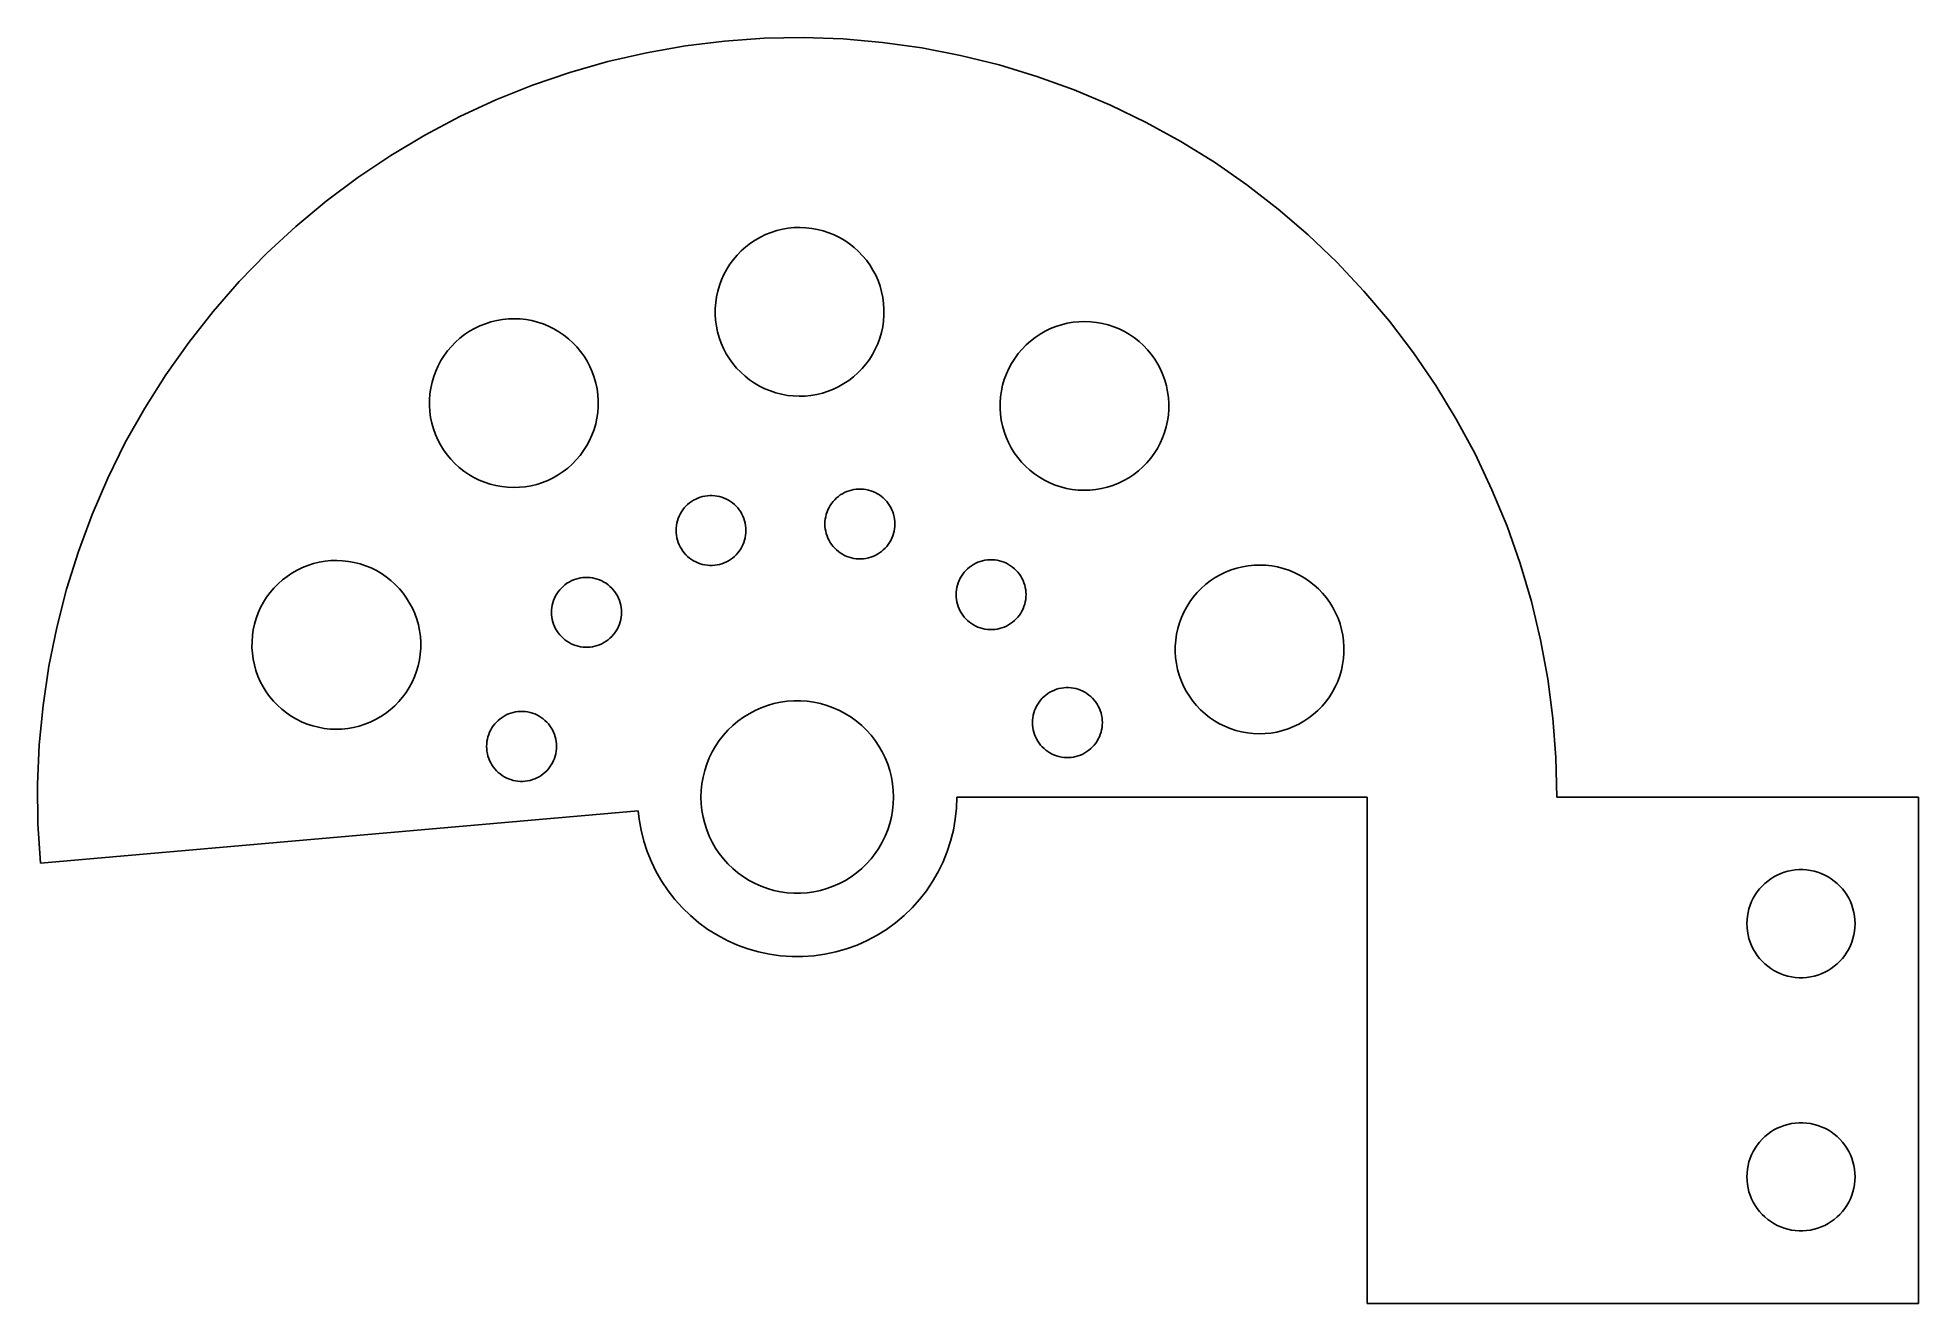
# Model space of a CAD drawing. Header units: metres. Extents: x -114 to 169, y -76 to 114.
import ezdxf

# ---------------------------------------------------------------- set-up
doc = ezdxf.new("R2010")
doc.units = ezdxf.units.M

msp = doc.modelspace()

# ---------------------------------------------------------------- linework, layer by layer
for p, q in [((-10.9231, 113.777), (-16.831, 113.054)), ((-4.98569, 114.191), (-10.9231, 113.777)), ((0.96526, 114.296), (-4.98569, 114.191)), ((6.9136, 114.091), (0.96526, 114.296)), ((12.8432, 113.576), (6.9136, 114.091)), ((18.738, 112.754), (12.8432, 113.576)), ((-28.4938, 110.691), (-34.2172, 109.058)), ((-22.6931, 112.025), (-28.4938, 110.691)), ((-16.831, 113.054), (-22.6931, 112.025)), ((24.582, 111.625), (18.738, 112.754)), ((30.3593, 110.194), (24.582, 111.625)), ((-34.2172, 109.058), (-39.8478, 107.129)), ((36.0542, 108.465), (30.3593, 110.194)), ((41.6515, 106.441), (36.0542, 108.465)), ((-45.3704, 104.91), (-50.7699, 102.406)), ((-39.8478, 107.129), (-45.3704, 104.91)), ((47.1358, 104.128), (41.6515, 106.441)), ((-50.7699, 102.406), (-56.0318, 99.6239)), ((52.4922, 101.534), (47.1358, 104.128)), ((-56.0318, 99.6239), (-61.1417, 96.5721)), ((57.7064, 98.6634), (52.4922, 101.534)), ((-61.1417, 96.5721), (-66.0859, 93.2585)), ((62.7641, 95.5257), (57.7064, 98.6634)), ((67.6515, 92.129), (62.7641, 95.5257)), ((-66.0859, 93.2585), (-70.8508, 89.692)), ((72.3556, 88.4825), (67.6515, 92.129)), ((-70.8508, 89.692), (-75.4237, 85.8822)), ((76.8634, 84.5961), (72.3556, 88.4825)), ((-75.4237, 85.8822), (-79.792, 81.8396)), ((-4.75035, 84.6513), (-3.92682, 84.9794)), ((-3.92682, 84.9794), (-3.08243, 85.2492)), ((-3.08243, 85.2492), (-2.22127, 85.4594)), ((-2.22127, 85.4594), (-1.34755, 85.609)), ((-1.34755, 85.609), (-0.46552, 85.6974)), ((-0.46552, 85.6974), (0.42052, 85.724)), ((0.42052, 85.724), (1.30626, 85.6887)), ((1.30626, 85.6887), (2.18739, 85.5917)), ((2.18739, 85.5917), (3.0596, 85.4335)), ((3.0596, 85.4335), (3.91866, 85.2148)), ((3.91866, 85.2148), (4.76036, 84.9368)), ((4.76036, 84.9368), (5.58063, 84.6007)), ((-9.0379, 81.5683), (-8.41901, 82.2029)), ((-8.41901, 82.2029), (-7.75734, 82.7928)), ((-7.75734, 82.7928), (-7.05615, 83.3351)), ((-7.05615, 83.3351), (-6.31883, 83.8272)), ((-6.31883, 83.8272), (-5.54898, 84.2667)), ((-5.54898, 84.2667), (-4.75035, 84.6513)), ((5.58063, 84.6007), (6.37544, 84.2082)), ((6.37544, 84.2082), (7.14095, 83.7612)), ((7.14095, 83.7612), (7.8734, 83.2619)), ((7.8734, 83.2619), (8.56924, 82.7127)), ((8.56924, 82.7127), (9.2251, 82.1163)), ((9.2251, 82.1163), (9.83774, 81.4757)), ((81.1629, 80.4803), (76.8634, 84.5961)), ((-79.792, 81.8396), (-83.944, 77.5751)), ((-11.029, 78.6474), (-10.609, 79.428)), ((-10.609, 79.428), (-10.1356, 80.1774)), ((-10.1356, 80.1774), (-9.61102, 80.892)), ((-9.61102, 80.892), (-9.0379, 81.5683)), ((9.83774, 81.4757), (10.4042, 80.7938)), ((10.4042, 80.7938), (10.9217, 80.0741)), ((10.9217, 80.0741), (11.3878, 79.3201)), ((11.3878, 79.3201), (11.8001, 78.5354)), ((85.2422, 76.1463), (81.1629, 80.4803)), ((-83.944, 77.5751), (-87.8683, 73.1002)), ((-11.9493, 76.1569), (-11.7008, 77.0078)), ((-11.7008, 77.0078), (-11.3935, 77.8393)), ((-11.3935, 77.8393), (-11.029, 78.6474)), ((11.8001, 78.5354), (12.1566, 77.7238)), ((12.1566, 77.7238), (12.4557, 76.8893)), ((12.4557, 76.8893), (12.6959, 76.036)), ((-12.3317, 73.5296), (-12.2655, 74.4136)), ((-12.2655, 74.4136), (-12.1378, 75.2908)), ((-12.1378, 75.2908), (-11.9493, 76.1569)), ((12.6959, 76.036), (12.8759, 75.1681)), ((12.8759, 75.1681), (12.995, 74.2897)), ((12.995, 74.2897), (13.0525, 73.4051)), ((89.0904, 71.6058), (85.2422, 76.1463)), ((-87.8683, 73.1002), (-91.5544, 68.4272)), ((-48.5399, 70.5309), (-47.7413, 70.9155)), ((-47.7413, 70.9155), (-46.9177, 71.2436)), ((-46.9177, 71.2436), (-46.0733, 71.5134)), ((-46.0733, 71.5134), (-45.2122, 71.7236)), ((-45.2122, 71.7236), (-44.3385, 71.8732)), ((-44.3385, 71.8732), (-43.4564, 71.9616)), ((-43.4564, 71.9616), (-42.5704, 71.9882)), ((-42.5704, 71.9882), (-41.6846, 71.9529)), ((-41.6846, 71.9529), (-40.8035, 71.8559)), ((-40.8035, 71.8559), (-39.9313, 71.6977)), ((-39.9313, 71.6977), (-39.0722, 71.479)), ((-39.0722, 71.479), (-38.2305, 71.201)), ((-38.2305, 71.201), (-37.4103, 70.8649)), ((-37.4103, 70.8649), (-36.6155, 70.4724)), ((-12.336, 72.6432), (-12.3317, 73.5296)), ((-12.2785, 71.7586), (-12.336, 72.6432)), ((-12.1595, 70.8802), (-12.2785, 71.7586)), ((-11.9794, 70.0122), (-12.1595, 70.8802)), ((12.8543, 70.7575), (12.6658, 69.8913)), ((12.982, 71.6347), (12.8543, 70.7575)), ((13.0482, 72.5186), (12.982, 71.6347)), ((13.0525, 73.4051), (13.0482, 72.5186)), ((38.1037, 70.4944), (38.9272, 70.8224)), ((38.9272, 70.8224), (39.7716, 71.0922)), ((39.7716, 71.0922), (40.6328, 71.3025)), ((40.6328, 71.3025), (41.5065, 71.4521)), ((41.5065, 71.4521), (42.3886, 71.5405)), ((42.3886, 71.5405), (43.2746, 71.567)), ((43.2746, 71.567), (44.1604, 71.5318)), ((44.1604, 71.5318), (45.0415, 71.4348)), ((45.0415, 71.4348), (45.9137, 71.2766)), ((45.9137, 71.2766), (46.7728, 71.0579)), ((46.7728, 71.0579), (47.6145, 70.7798)), ((47.6145, 70.7798), (48.4347, 70.4437)), ((92.6971, 66.8711), (89.0904, 71.6058)), ((-91.5544, 68.4272), (-94.9922, 63.5685)), ((-52.0288, 67.8325), (-51.4099, 68.4671)), ((-51.4099, 68.4671), (-50.7483, 69.057)), ((-50.7483, 69.057), (-50.0471, 69.5993)), ((-50.0471, 69.5993), (-49.3097, 70.0914)), ((-49.3097, 70.0914), (-48.5399, 70.5309)), ((-36.6155, 70.4724), (-35.85, 70.0254)), ((-35.85, 70.0254), (-35.1175, 69.5261)), ((-35.1175, 69.5261), (-34.4216, 68.9769)), ((-34.4216, 68.9769), (-33.7658, 68.3805)), ((-33.7658, 68.3805), (-33.1532, 67.7399)), ((-11.7393, 69.1589), (-11.9794, 70.0122)), ((-11.4402, 68.3244), (-11.7393, 69.1589)), ((-11.0836, 67.5129), (-11.4402, 68.3244)), ((12.11, 68.2089), (11.7455, 67.4009)), ((12.4172, 69.0404), (12.11, 68.2089)), ((12.6658, 69.8913), (12.4172, 69.0404)), ((33.8162, 67.4113), (34.4351, 68.046)), ((34.4351, 68.046), (35.0967, 68.6359)), ((35.0967, 68.6359), (35.7979, 69.1782)), ((35.7979, 69.1782), (36.5352, 69.6703)), ((36.5352, 69.6703), (37.3051, 70.1097)), ((37.3051, 70.1097), (38.1037, 70.4944)), ((48.4347, 70.4437), (49.2295, 70.0512)), ((49.2295, 70.0512), (49.995, 69.6042)), ((49.995, 69.6042), (50.7275, 69.105)), ((50.7275, 69.105), (51.4233, 68.5558)), ((51.4233, 68.5558), (52.0792, 67.9594)), ((52.0792, 67.9594), (52.6918, 67.3187)), ((-54.0199, 64.9115), (-53.5999, 65.6922)), ((-53.5999, 65.6922), (-53.1265, 66.4416)), ((-53.1265, 66.4416), (-52.6019, 67.1562)), ((-52.6019, 67.1562), (-52.0288, 67.8325)), ((-33.1532, 67.7399), (-32.5867, 67.058)), ((-32.5867, 67.058), (-32.0692, 66.3383)), ((-32.0692, 66.3383), (-31.6031, 65.5843)), ((-31.6031, 65.5843), (-31.1908, 64.7996)), ((-10.6713, 66.7281), (-11.0836, 67.5129)), ((-10.2052, 65.9741), (-10.6713, 66.7281)), ((-9.68774, 65.2544), (-10.2052, 65.9741)), ((-9.12128, 64.5726), (-9.68774, 65.2544)), ((10.3275, 65.1562), (9.75436, 64.48)), ((10.852, 65.8708), (10.3275, 65.1562)), ((11.3255, 66.6202), (10.852, 65.8708)), ((11.7455, 67.4009), (11.3255, 66.6202)), ((31.8251, 64.4904), (32.2451, 65.2711)), ((32.2451, 65.2711), (32.7185, 66.0205)), ((32.7185, 66.0205), (33.243, 66.7351)), ((33.243, 66.7351), (33.8162, 67.4113)), ((52.6918, 67.3187), (53.2583, 66.6369)), ((53.2583, 66.6369), (53.7758, 65.9172)), ((53.7758, 65.9172), (54.2419, 65.1632)), ((54.2419, 65.1632), (54.6542, 64.3784)), ((96.0524, 61.9551), (92.6971, 66.8711)), ((-94.9922, 63.5685), (-98.1725, 58.5376)), ((-55.1288, 61.555), (-54.9402, 62.4211)), ((-54.9402, 62.4211), (-54.6917, 63.272)), ((-54.6917, 63.272), (-54.3844, 64.1035)), ((-54.3844, 64.1035), (-54.0199, 64.9115)), ((-31.1908, 64.7996), (-30.8342, 63.988)), ((-30.8342, 63.988), (-30.5352, 63.1535)), ((-30.5352, 63.1535), (-30.295, 62.3002)), ((-30.295, 62.3002), (-30.115, 61.4323)), ((-8.50864, 63.9319), (-9.12128, 64.5726)), ((-7.8528, 63.3355), (-8.50864, 63.9319)), ((-7.15695, 62.7863), (-7.8528, 63.3355)), ((-6.4245, 62.287), (-7.15695, 62.7863)), ((-5.659, 61.8401), (-6.4245, 62.287)), ((7.7726, 62.7131), (7.03528, 62.221)), ((8.4738, 63.2554), (7.7726, 62.7131)), ((9.13545, 63.8453), (8.4738, 63.2554)), ((9.75436, 64.48), (9.13545, 63.8453)), ((30.9048, 62), (31.1533, 62.8509)), ((31.1533, 62.8509), (31.4606, 63.6824)), ((31.4606, 63.6824), (31.8251, 64.4904)), ((54.6542, 64.3784), (55.0107, 63.5669)), ((55.0107, 63.5669), (55.3098, 62.7324)), ((55.3098, 62.7324), (55.55, 61.8791)), ((-55.327, 58.9073), (-55.3226, 59.7938)), ((-55.3226, 59.7938), (-55.2564, 60.6778)), ((-55.2564, 60.6778), (-55.1288, 61.555)), ((-30.115, 61.4323), (-29.9959, 60.5538)), ((-29.9959, 60.5538), (-29.9384, 59.6693)), ((-29.9384, 59.6693), (-29.9427, 58.7828)), ((-4.86417, 61.4476), (-5.659, 61.8401)), ((-4.04391, 61.1115), (-4.86417, 61.4476)), ((-3.20221, 60.8334), (-4.04391, 61.1115)), ((-2.34315, 60.6147), (-3.20221, 60.8334)), ((-1.47093, 60.4565), (-2.34315, 60.6147)), ((-0.58981, 60.3595), (-1.47093, 60.4565)), ((0.29591, 60.3243), (-0.58981, 60.3595)), ((1.18196, 60.3509), (0.29591, 60.3243)), ((2.064, 60.4392), (1.18196, 60.3509)), ((2.93773, 60.5888), (2.064, 60.4392)), ((3.79889, 60.7991), (2.93773, 60.5888)), ((4.64328, 61.0688), (3.79889, 60.7991)), ((5.4668, 61.3969), (4.64328, 61.0688)), ((6.26543, 61.7816), (5.4668, 61.3969)), ((7.03528, 62.221), (6.26543, 61.7816)), ((30.5224, 59.3727), (30.5885, 60.2566)), ((30.5885, 60.2566), (30.7162, 61.1339)), ((30.7162, 61.1339), (30.9048, 62)), ((55.55, 61.8791), (55.73, 61.0111)), ((55.73, 61.0111), (55.8491, 60.1327)), ((55.8491, 60.1327), (55.9066, 59.2481)), ((99.1472, 56.8711), (96.0524, 61.9551)), ((-98.1725, 58.5376), (-101.087, 53.3478)), ((-55.2695, 58.0228), (-55.327, 58.9073)), ((-55.1504, 57.1444), (-55.2695, 58.0228)), ((-54.9704, 56.2764), (-55.1504, 57.1444)), ((-30.1366, 57.0217), (-30.3251, 56.1555)), ((-30.0089, 57.8988), (-30.1366, 57.0217)), ((-29.9427, 58.7828), (-30.0089, 57.8988)), ((30.518, 58.4862), (30.5224, 59.3727)), ((30.5755, 57.6017), (30.518, 58.4862)), ((30.6946, 56.7232), (30.5755, 57.6017)), ((30.8746, 55.8553), (30.6946, 56.7232)), ((55.7084, 56.6005), (55.5198, 55.7344)), ((55.8361, 57.4777), (55.7084, 56.6005)), ((55.9022, 58.3617), (55.8361, 57.4777)), ((55.9066, 59.2481), (55.9022, 58.3617)), ((101.973, 51.6329), (99.1472, 56.8711)), ((-54.7302, 55.4231), (-54.9704, 56.2764)), ((-54.4311, 54.5886), (-54.7302, 55.4231)), ((-54.0745, 53.7771), (-54.4311, 54.5886)), ((-53.6622, 52.9923), (-54.0745, 53.7771)), ((-30.8809, 54.4731), (-31.2455, 53.6651)), ((-30.5737, 55.3046), (-30.8809, 54.4731)), ((-30.3251, 56.1555), (-30.5737, 55.3046)), ((31.1148, 55.002), (30.8746, 55.8553)), ((31.4139, 54.1675), (31.1148, 55.002)), ((31.7704, 53.3559), (31.4139, 54.1675)), ((54.9641, 54.052), (54.5995, 53.2439)), ((55.2713, 54.8835), (54.9641, 54.052)), ((55.5198, 55.7344), (55.2713, 54.8835)), ((-101.087, 53.3478), (-103.727, 48.0135)), ((-53.1962, 52.2383), (-53.6622, 52.9923)), ((-52.6786, 51.5186), (-53.1962, 52.2383)), ((-52.1122, 50.8367), (-52.6786, 51.5186)), ((-32.6634, 51.4204), (-33.2365, 50.7442)), ((-32.1389, 52.135), (-32.6634, 51.4204)), ((-31.6654, 52.8844), (-32.1389, 52.135)), ((-31.2455, 53.6651), (-31.6654, 52.8844)), ((32.1828, 52.5712), (31.7704, 53.3559)), ((32.6488, 51.8172), (32.1828, 52.5712)), ((33.1663, 51.0975), (32.6488, 51.8172)), ((33.7328, 50.4156), (33.1663, 51.0975)), ((53.1816, 50.9993), (52.6084, 50.323)), ((53.7061, 51.7139), (53.1816, 50.9993)), ((54.1796, 52.4633), (53.7061, 51.7139)), ((54.5995, 53.2439), (54.1796, 52.4633)), ((104.523, 46.2547), (101.973, 51.6329)), ((-51.4996, 50.1961), (-52.1122, 50.8367)), ((-50.8437, 49.5997), (-51.4996, 50.1961)), ((-50.1479, 49.0505), (-50.8437, 49.5997)), ((-49.4154, 48.5512), (-50.1479, 49.0505)), ((-48.6499, 48.1043), (-49.4154, 48.5512)), ((-47.8551, 47.7118), (-48.6499, 48.1043)), ((-35.9556, 48.4852), (-36.7255, 48.0458)), ((-35.2183, 48.9773), (-35.9556, 48.4852)), ((-34.5171, 49.5196), (-35.2183, 48.9773)), ((-33.8554, 50.1095), (-34.5171, 49.5196)), ((-33.2365, 50.7442), (-33.8554, 50.1095)), ((34.3454, 49.775), (33.7328, 50.4156)), ((35.0013, 49.1786), (34.3454, 49.775)), ((35.6971, 48.6294), (35.0013, 49.1786)), ((36.4296, 48.1301), (35.6971, 48.6294)), ((37.1951, 47.6831), (36.4296, 48.1301)), ((50.6267, 48.5562), (49.8894, 48.0641)), ((51.3279, 49.0985), (50.6267, 48.5562)), ((51.9895, 49.6884), (51.3279, 49.0985)), ((52.6084, 50.323), (51.9895, 49.6884)), ((-103.727, 48.0135), (-106.085, 42.5489)), ((-47.0348, 47.3757), (-47.8551, 47.7118)), ((-46.1931, 47.0976), (-47.0348, 47.3757)), ((-45.3341, 46.8789), (-46.1931, 47.0976)), ((-44.4619, 46.7207), (-45.3341, 46.8789)), ((-43.5807, 46.6237), (-44.4619, 46.7207)), ((-42.695, 46.5885), (-43.5807, 46.6237)), ((-41.8089, 46.6151), (-42.695, 46.5885)), ((-40.9269, 46.7034), (-41.8089, 46.6151)), ((-40.0532, 46.853), (-40.9269, 46.7034)), ((-39.192, 47.0633), (-40.0532, 46.853)), ((-38.3476, 47.3331), (-39.192, 47.0633)), ((-37.5241, 47.6611), (-38.3476, 47.3331)), ((-36.7255, 48.0458), (-37.5241, 47.6611)), ((-14.2456, 45.2299), (-13.8863, 45.3063)), ((-13.8863, 45.3063), (-13.5226, 45.3574)), ((-13.5226, 45.3574), (-13.1562, 45.3831)), ((-13.1562, 45.3831), (-12.7888, 45.3831)), ((-12.7888, 45.3831), (-12.4224, 45.3574)), ((-12.4224, 45.3574), (-12.0587, 45.3063)), ((-12.0587, 45.3063), (-11.6994, 45.2299)), ((6.1862, 45.2486), (6.48337, 45.4645)), ((6.48337, 45.4645), (6.79488, 45.6592)), ((6.79488, 45.6592), (7.1192, 45.8316)), ((7.1192, 45.8316), (7.45476, 45.981)), ((7.45476, 45.981), (7.79993, 46.1066)), ((7.79993, 46.1066), (8.15302, 46.2079)), ((8.15302, 46.2079), (8.5123, 46.2843)), ((8.5123, 46.2843), (8.87605, 46.3354)), ((8.87605, 46.3354), (9.24246, 46.361)), ((9.24246, 46.361), (9.60979, 46.361)), ((9.60979, 46.361), (9.97621, 46.3354)), ((9.97621, 46.3354), (10.34, 46.2843)), ((10.34, 46.2843), (10.6992, 46.2079)), ((10.6992, 46.2079), (11.0523, 46.1066)), ((11.0523, 46.1066), (11.3975, 45.981)), ((11.3975, 45.981), (11.7331, 45.8316)), ((11.7331, 45.8316), (12.0574, 45.6592)), ((12.0574, 45.6592), (12.3689, 45.4645)), ((12.3689, 45.4645), (12.666, 45.2486)), ((37.9899, 47.2906), (37.1951, 47.6831)), ((38.8102, 46.9545), (37.9899, 47.2906)), ((39.6519, 46.6765), (38.8102, 46.9545)), ((40.5109, 46.4578), (39.6519, 46.6765)), ((41.3831, 46.2996), (40.5109, 46.4578)), ((42.2643, 46.2026), (41.3831, 46.2996)), ((43.15, 46.1673), (42.2643, 46.2026)), ((44.0361, 46.1939), (43.15, 46.1673)), ((44.9181, 46.2823), (44.0361, 46.1939)), ((45.7918, 46.4319), (44.9181, 46.2823)), ((46.653, 46.6421), (45.7918, 46.4319)), ((47.4974, 46.9119), (46.653, 46.6421)), ((48.3209, 47.24), (47.4974, 46.9119)), ((49.1195, 47.6246), (48.3209, 47.24)), ((49.8894, 48.0641), (49.1195, 47.6246)), ((106.789, 40.7511), (104.523, 46.2547)), ((-106.085, 42.5489), (-108.156, 36.9689)), ((-17.78, 42.2642), (-17.619, 42.5944)), ((-17.619, 42.5944), (-17.4354, 42.9125)), ((-17.4354, 42.9125), (-17.23, 43.217)), ((-17.23, 43.217), (-17.0038, 43.5064)), ((-17.0038, 43.5064), (-16.758, 43.7794)), ((-16.758, 43.7794), (-16.4938, 44.0346)), ((-16.4938, 44.0346), (-16.2124, 44.2707)), ((-16.2124, 44.2707), (-15.9153, 44.4866)), ((-15.9153, 44.4866), (-15.6038, 44.6812)), ((-15.6038, 44.6812), (-15.2794, 44.8537)), ((-15.2794, 44.8537), (-14.9439, 45.0031)), ((-14.9439, 45.0031), (-14.5987, 45.1287)), ((-14.5987, 45.1287), (-14.2456, 45.2299)), ((-11.6994, 45.2299), (-11.3463, 45.1287)), ((-11.3463, 45.1287), (-11.0011, 45.0031)), ((-11.0011, 45.0031), (-10.6656, 44.8537)), ((-10.6656, 44.8537), (-10.3413, 44.6812)), ((-10.3413, 44.6812), (-10.0298, 44.4866)), ((-10.0298, 44.4866), (-9.73259, 44.2707)), ((-9.73259, 44.2707), (-9.4512, 44.0346)), ((-9.4512, 44.0346), (-9.18698, 43.7794)), ((-9.18698, 43.7794), (-8.94119, 43.5064)), ((-8.94119, 43.5064), (-8.71506, 43.217)), ((-8.71506, 43.217), (-8.50966, 42.9125)), ((-8.50966, 42.9125), (-8.326, 42.5944)), ((-8.326, 42.5944), (-8.16498, 42.2642)), ((4.27863, 42.1958), (4.36749, 42.5523)), ((4.36749, 42.5523), (4.48099, 42.9016)), ((4.48099, 42.9016), (4.61859, 43.2422)), ((4.61859, 43.2422), (4.77962, 43.5723)), ((4.77962, 43.5723), (4.96327, 43.8904)), ((4.96327, 43.8904), (5.16867, 44.1949)), ((5.16867, 44.1949), (5.39482, 44.4844)), ((5.39482, 44.4844), (5.64059, 44.7574)), ((5.64059, 44.7574), (5.90483, 45.0125)), ((5.90483, 45.0125), (6.1862, 45.2486)), ((12.666, 45.2486), (12.9474, 45.0125)), ((12.9474, 45.0125), (13.2117, 44.7574)), ((13.2117, 44.7574), (13.4574, 44.4844)), ((13.4574, 44.4844), (13.6836, 44.1949)), ((13.6836, 44.1949), (13.889, 43.8904)), ((13.889, 43.8904), (14.0726, 43.5723)), ((14.0726, 43.5723), (14.2337, 43.2422)), ((14.2337, 43.2422), (14.3713, 42.9016)), ((14.3713, 42.9016), (14.4848, 42.5523)), ((14.4848, 42.5523), (14.5736, 42.1958)), ((-18.235, 40.1238), (-18.2222, 40.4909)), ((-18.2222, 39.7567), (-18.235, 40.1238)), ((-18.2222, 40.4909), (-18.1838, 40.8562)), ((-18.1838, 39.3914), (-18.2222, 39.7567)), ((-18.1838, 40.8562), (-18.12, 41.2179)), ((-18.12, 41.2179), (-18.0311, 41.5743)), ((-18.0311, 41.5743), (-17.9176, 41.9236)), ((-17.9176, 41.9236), (-17.78, 42.2642)), ((-8.16498, 42.2642), (-8.02737, 41.9236)), ((-8.02737, 41.9236), (-7.91386, 41.5743)), ((-7.91386, 41.5743), (-7.82501, 41.2179)), ((-7.82501, 41.2179), (-7.76123, 40.8562)), ((-7.76123, 40.8562), (-7.72282, 40.4909)), ((-7.72282, 39.7567), (-7.76123, 39.3914)), ((-7.72282, 40.4909), (-7.71001, 40.1238)), ((-7.71001, 40.1238), (-7.72282, 39.7567)), ((4.16362, 41.1017), (4.17645, 41.4688)), ((4.17645, 40.7346), (4.16362, 41.1017)), ((4.17645, 41.4688), (4.21484, 41.8341)), ((4.21484, 40.3693), (4.17645, 40.7346)), ((4.21484, 41.8341), (4.27863, 42.1958)), ((4.27863, 40.0076), (4.21484, 40.3693)), ((4.36749, 39.6512), (4.27863, 40.0076)), ((4.48099, 39.3018), (4.36749, 39.6512)), ((14.4848, 39.6512), (14.3713, 39.3018)), ((14.5736, 40.0076), (14.4848, 39.6512)), ((14.5736, 42.1958), (14.6374, 41.8341)), ((14.6374, 40.3693), (14.5736, 40.0076)), ((14.6374, 41.8341), (14.6758, 41.4688)), ((14.6758, 40.7346), (14.6374, 40.3693)), ((14.6758, 41.4688), (14.6886, 41.1017)), ((14.6886, 41.1017), (14.6758, 40.7346)), ((108.765, 35.137), (106.789, 40.7511)), ((-108.156, 36.9689), (-109.934, 31.2888)), ((-18.12, 39.0296), (-18.1838, 39.3914)), ((-18.0311, 38.6732), (-18.12, 39.0296)), ((-17.9176, 38.3239), (-18.0311, 38.6732)), ((-17.78, 37.9833), (-17.9176, 38.3239)), ((-17.619, 37.6532), (-17.78, 37.9833)), ((-17.4354, 37.3351), (-17.619, 37.6532)), ((-17.23, 37.0305), (-17.4354, 37.3351)), ((-17.0038, 36.7411), (-17.23, 37.0305)), ((-8.71506, 37.0305), (-8.94119, 36.7411)), ((-8.50966, 37.3351), (-8.71506, 37.0305)), ((-8.326, 37.6532), (-8.50966, 37.3351)), ((-8.16498, 37.9833), (-8.326, 37.6532)), ((-8.02737, 38.3239), (-8.16498, 37.9833)), ((-7.91386, 38.6732), (-8.02737, 38.3239)), ((-7.82501, 39.0296), (-7.91386, 38.6732)), ((-7.76123, 39.3914), (-7.82501, 39.0296)), ((4.61859, 38.9613), (4.48099, 39.3018)), ((4.77962, 38.6311), (4.61859, 38.9613)), ((4.96327, 38.313), (4.77962, 38.6311)), ((5.16867, 38.0085), (4.96327, 38.313)), ((5.39482, 37.719), (5.16867, 38.0085)), ((5.64059, 37.4461), (5.39482, 37.719)), ((5.90483, 37.1909), (5.64059, 37.4461)), ((6.1862, 36.9548), (5.90483, 37.1909)), ((6.48337, 36.7389), (6.1862, 36.9548)), ((12.666, 36.9548), (12.3689, 36.7389)), ((12.9474, 37.1909), (12.666, 36.9548)), ((13.2117, 37.4461), (12.9474, 37.1909)), ((13.4574, 37.719), (13.2117, 37.4461)), ((13.6836, 38.0085), (13.4574, 37.719)), ((13.889, 38.313), (13.6836, 38.0085)), ((14.0726, 38.6311), (13.889, 38.313)), ((14.2337, 38.9613), (14.0726, 38.6311)), ((14.3713, 39.3018), (14.2337, 38.9613)), ((-76.0164, 33.7095), (-75.2466, 34.1489)), ((-75.2466, 34.1489), (-74.4479, 34.5336)), ((-74.4479, 34.5336), (-73.6244, 34.8616)), ((-73.6244, 34.8616), (-72.78, 35.1314)), ((-72.78, 35.1314), (-71.9189, 35.3417)), ((-71.9189, 35.3417), (-71.0452, 35.4913)), ((-71.0452, 35.4913), (-70.1631, 35.5796)), ((-70.1631, 35.5796), (-69.2771, 35.6062)), ((-69.2771, 35.6062), (-68.3913, 35.571)), ((-68.3913, 35.571), (-67.5102, 35.474)), ((-67.5102, 35.474), (-66.638, 35.3158)), ((-66.638, 35.3158), (-65.7789, 35.0971)), ((-65.7789, 35.0971), (-64.9372, 34.819)), ((-64.9372, 34.819), (-64.117, 34.4829)), ((-64.117, 34.4829), (-63.3221, 34.0904)), ((-63.3221, 34.0904), (-62.5566, 33.6434)), ((-16.758, 36.4681), (-17.0038, 36.7411)), ((-16.4938, 36.213), (-16.758, 36.4681)), ((-16.2124, 35.9769), (-16.4938, 36.213)), ((-15.9153, 35.761), (-16.2124, 35.9769)), ((-15.6038, 35.5663), (-15.9153, 35.761)), ((-15.2794, 35.3939), (-15.6038, 35.5663)), ((-14.9439, 35.2445), (-15.2794, 35.3939)), ((-14.5987, 35.1188), (-14.9439, 35.2445)), ((-14.2456, 35.0176), (-14.5987, 35.1188)), ((-13.8863, 34.9412), (-14.2456, 35.0176)), ((-13.5226, 34.8901), (-13.8863, 34.9412)), ((-13.1562, 34.8645), (-13.5226, 34.8901)), ((-12.7888, 34.8645), (-13.1562, 34.8645)), ((-12.4224, 34.8901), (-12.7888, 34.8645)), ((-12.0587, 34.9412), (-12.4224, 34.8901)), ((-11.6994, 35.0176), (-12.0587, 34.9412)), ((-11.3463, 35.1188), (-11.6994, 35.0176)), ((-11.0011, 35.2445), (-11.3463, 35.1188)), ((-10.6656, 35.3939), (-11.0011, 35.2445)), ((-10.3413, 35.5663), (-10.6656, 35.3939)), ((-10.0298, 35.761), (-10.3413, 35.5663)), ((-9.73259, 35.9769), (-10.0298, 35.761)), ((-9.4512, 36.213), (-9.73259, 35.9769)), ((-9.18698, 36.4681), (-9.4512, 36.213)), ((-8.94119, 36.7411), (-9.18698, 36.4681)), ((6.79488, 36.5443), (6.48337, 36.7389)), ((7.1192, 36.3718), (6.79488, 36.5443)), ((7.45476, 36.2224), (7.1192, 36.3718)), ((7.79993, 36.0968), (7.45476, 36.2224)), ((8.15302, 35.9955), (7.79993, 36.0968)), ((8.5123, 35.9192), (8.15302, 35.9955)), ((8.87605, 35.868), (8.5123, 35.9192)), ((9.24246, 35.8424), (8.87605, 35.868)), ((9.60979, 35.8424), (9.24246, 35.8424)), ((9.97621, 35.868), (9.60979, 35.8424)), ((10.34, 35.9192), (9.97621, 35.868)), ((10.6992, 35.9955), (10.34, 35.9192)), ((11.0523, 36.0968), (10.6992, 35.9955)), ((11.3975, 36.2224), (11.0523, 36.0968)), ((11.7331, 36.3718), (11.3975, 36.2224)), ((12.0574, 36.5443), (11.7331, 36.3718)), ((12.3689, 36.7389), (12.0574, 36.5443)), ((25.1289, 33.8438), (25.3747, 34.1168)), ((25.3747, 34.1168), (25.6389, 34.372)), ((25.6389, 34.372), (25.9203, 34.6081)), ((25.9203, 34.6081), (26.2175, 34.824)), ((26.2175, 34.824), (26.529, 35.0186)), ((26.529, 35.0186), (26.8533, 35.1911)), ((26.8533, 35.1911), (27.1889, 35.3405)), ((27.1889, 35.3405), (27.534, 35.4661)), ((27.534, 35.4661), (27.8871, 35.5674)), ((27.8871, 35.5674), (28.2464, 35.6437)), ((28.2464, 35.6437), (28.6102, 35.6949)), ((28.6102, 35.6949), (28.9766, 35.7205)), ((28.9766, 35.7205), (29.3439, 35.7205)), ((29.3439, 35.7205), (29.7103, 35.6949)), ((29.7103, 35.6949), (30.0741, 35.6437)), ((30.0741, 35.6437), (30.4333, 35.5674)), ((30.4333, 35.5674), (30.7864, 35.4661)), ((30.7864, 35.4661), (31.1316, 35.3405)), ((31.1316, 35.3405), (31.4672, 35.1911)), ((31.4672, 35.1911), (31.7915, 35.0186)), ((31.7915, 35.0186), (32.103, 34.824)), ((32.103, 34.824), (32.4001, 34.6081)), ((32.4001, 34.6081), (32.6815, 34.372)), ((32.6815, 34.372), (32.9458, 34.1168)), ((32.9458, 34.1168), (33.1915, 33.8438)), ((64.4522, 33.8522), (65.2757, 34.1803)), ((65.2757, 34.1803), (66.1201, 34.45)), ((66.1201, 34.45), (66.9812, 34.6603)), ((66.9812, 34.6603), (67.855, 34.8099)), ((67.855, 34.8099), (68.737, 34.8983)), ((68.737, 34.8983), (69.6231, 34.9248)), ((69.6231, 34.9248), (70.5088, 34.8896)), ((70.5088, 34.8896), (71.3899, 34.7926)), ((71.3899, 34.7926), (72.2621, 34.6344)), ((72.2621, 34.6344), (73.1212, 34.4157)), ((73.1212, 34.4157), (73.9629, 34.1376)), ((73.9629, 34.1376), (74.7832, 33.8015)), ((110.447, 29.4276), (108.765, 35.137)), ((-109.934, 31.2888), (-111.414, 25.5238)), ((-79.3086, 30.7743), (-78.7355, 31.4505)), ((-78.7355, 31.4505), (-78.1166, 32.0852)), ((-78.1166, 32.0852), (-77.4549, 32.6751)), ((-77.4549, 32.6751), (-76.7537, 33.2174)), ((-76.7537, 33.2174), (-76.0164, 33.7095)), ((-62.5566, 33.6434), (-61.8242, 33.1441)), ((-61.8242, 33.1441), (-61.1283, 32.595)), ((-61.1283, 32.595), (-60.4725, 31.9986)), ((-60.4725, 31.9986), (-59.8598, 31.3579)), ((-59.8598, 31.3579), (-59.2934, 30.6761)), ((-35.9616, 30.897), (-35.7354, 31.1864)), ((-35.7354, 31.1864), (-35.4897, 31.4594)), ((-35.4897, 31.4594), (-35.2254, 31.7146)), ((-35.2254, 31.7146), (-34.9441, 31.9507)), ((-34.9441, 31.9507), (-34.6469, 32.1666)), ((-34.6469, 32.1666), (-34.3354, 32.3612)), ((-34.3354, 32.3612), (-34.0111, 32.5337)), ((-34.0111, 32.5337), (-33.6755, 32.6831)), ((-33.6755, 32.6831), (-33.3303, 32.8087)), ((-33.3303, 32.8087), (-32.9772, 32.91)), ((-32.9772, 32.91), (-32.618, 32.9863)), ((-32.618, 32.9863), (-32.2542, 33.0374)), ((-32.2542, 33.0374), (-31.8878, 33.0631)), ((-31.8878, 33.0631), (-31.5205, 33.0631)), ((-31.5205, 33.0631), (-31.1541, 33.0374)), ((-31.1541, 33.0374), (-30.7903, 32.9863)), ((-30.7903, 32.9863), (-30.431, 32.91)), ((-30.431, 32.91), (-30.0779, 32.8087)), ((-30.0779, 32.8087), (-29.7328, 32.6831)), ((-29.7328, 32.6831), (-29.3972, 32.5337)), ((-29.3972, 32.5337), (-29.0729, 32.3612)), ((-29.0729, 32.3612), (-28.7614, 32.1666)), ((-28.7614, 32.1666), (-28.4642, 31.9507)), ((-28.4642, 31.9507), (-28.1828, 31.7146)), ((-28.1828, 31.7146), (-27.9186, 31.4594)), ((-27.9186, 31.4594), (-27.6728, 31.1864)), ((-27.6728, 31.1864), (-27.4467, 30.897)), ((23.9106, 30.8283), (23.9489, 31.1936)), ((23.9489, 31.1936), (24.0127, 31.5553)), ((24.0127, 31.5553), (24.1016, 31.9117)), ((24.1016, 31.9117), (24.2151, 32.2611)), ((24.2151, 32.2611), (24.3527, 32.6016)), ((24.3527, 32.6016), (24.5137, 32.9318)), ((24.5137, 32.9318), (24.6974, 33.2499)), ((24.6974, 33.2499), (24.9028, 33.5544)), ((24.9028, 33.5544), (25.1289, 33.8438)), ((33.1915, 33.8438), (33.4177, 33.5544)), ((33.4177, 33.5544), (33.6231, 33.2499)), ((33.6231, 33.2499), (33.8067, 32.9318)), ((33.8067, 32.9318), (33.9678, 32.6016)), ((33.9678, 32.6016), (34.1054, 32.2611)), ((34.1054, 32.2611), (34.2189, 31.9117)), ((34.2189, 31.9117), (34.3077, 31.5553)), ((34.3077, 31.5553), (34.3715, 31.1936)), ((34.3715, 31.1936), (34.4099, 30.8283)), ((60.1646, 30.7691), (60.7835, 31.4038)), ((60.7835, 31.4038), (61.4452, 31.9937)), ((61.4452, 31.9937), (62.1464, 32.536)), ((62.1464, 32.536), (62.8837, 33.0281)), ((62.8837, 33.0281), (63.6535, 33.4675)), ((63.6535, 33.4675), (64.4522, 33.8522)), ((74.7832, 33.8015), (75.578, 33.409)), ((75.578, 33.409), (76.3435, 32.9621)), ((76.3435, 32.9621), (77.0759, 32.4628)), ((77.0759, 32.4628), (77.7718, 31.9136)), ((77.7718, 31.9136), (78.4276, 31.3172)), ((78.4276, 31.3172), (79.0403, 30.6765)), ((-81.0911, 27.7216), (-80.7266, 28.5296)), ((-80.7266, 28.5296), (-80.3066, 29.3103)), ((-80.3066, 29.3103), (-79.8332, 30.0597)), ((-79.8332, 30.0597), (-79.3086, 30.7743)), ((-59.2934, 30.6761), (-58.7759, 29.9564)), ((-58.7759, 29.9564), (-58.3098, 29.2023)), ((-58.3098, 29.2023), (-57.8975, 28.4176)), ((-57.8975, 28.4176), (-57.5409, 27.6061)), ((-36.9538, 28.1709), (-36.9154, 28.5362)), ((-36.9154, 28.5362), (-36.8516, 28.8979)), ((-36.8516, 28.8979), (-36.7628, 29.2543)), ((-36.7628, 29.2543), (-36.6493, 29.6037)), ((-36.6493, 29.6037), (-36.5117, 29.9442)), ((-36.5117, 29.9442), (-36.3506, 30.2744)), ((-36.3506, 30.2744), (-36.167, 30.5925)), ((-36.167, 30.5925), (-35.9616, 30.897)), ((-27.4467, 30.897), (-27.2413, 30.5925)), ((-27.2413, 30.5925), (-27.0576, 30.2744)), ((-27.0576, 30.2744), (-26.8966, 29.9442)), ((-26.8966, 29.9442), (-26.759, 29.6037)), ((-26.759, 29.6037), (-26.6455, 29.2543)), ((-26.6455, 29.2543), (-26.5566, 28.8979)), ((-26.5566, 28.8979), (-26.4929, 28.5362)), ((-26.4929, 28.5362), (-26.4545, 28.1709)), ((23.8977, 30.4612), (23.9106, 30.8283)), ((23.9106, 30.0941), (23.8977, 30.4612)), ((23.9489, 29.7288), (23.9106, 30.0941)), ((24.0127, 29.367), (23.9489, 29.7288)), ((24.1016, 29.0106), (24.0127, 29.367)), ((24.2151, 28.6613), (24.1016, 29.0106)), ((24.3527, 28.3207), (24.2151, 28.6613)), ((24.5137, 27.9906), (24.3527, 28.3207)), ((33.9678, 28.3207), (33.8067, 27.9906)), ((34.1054, 28.6613), (33.9678, 28.3207)), ((34.2189, 29.0106), (34.1054, 28.6613)), ((34.3077, 29.367), (34.2189, 29.0106)), ((34.3715, 29.7288), (34.3077, 29.367)), ((34.4099, 30.0941), (34.3715, 29.7288)), ((34.4099, 30.8283), (34.4227, 30.4612)), ((34.4227, 30.4612), (34.4099, 30.0941)), ((58.1735, 27.8482), (58.5935, 28.6289)), ((58.5935, 28.6289), (59.0669, 29.3783)), ((59.0669, 29.3783), (59.5915, 30.0929)), ((59.5915, 30.0929), (60.1646, 30.7691)), ((79.0403, 30.6765), (79.6067, 29.9947)), ((79.6067, 29.9947), (80.1243, 29.275)), ((80.1243, 29.275), (80.5903, 28.521)), ((80.5903, 28.521), (81.0026, 27.7362)), ((111.829, 23.6384), (110.447, 29.4276)), ((-111.414, 25.5238), (-112.591, 19.6895)), ((-81.8354, 25.173), (-81.6469, 26.0392)), ((-81.6469, 26.0392), (-81.3984, 26.8901)), ((-81.3984, 26.8901), (-81.0911, 27.7216)), ((-57.5409, 27.6061), (-57.2418, 26.7716)), ((-57.2418, 26.7716), (-57.0017, 25.9183)), ((-57.0017, 25.9183), (-56.8216, 25.0503)), ((-36.9666, 27.8038), (-36.9538, 28.1709)), ((-36.9538, 27.4367), (-36.9666, 27.8038)), ((-36.9154, 27.0714), (-36.9538, 27.4367)), ((-36.8516, 26.7096), (-36.9154, 27.0714)), ((-36.7628, 26.3532), (-36.8516, 26.7096)), ((-36.6493, 26.0039), (-36.7628, 26.3532)), ((-36.5117, 25.6633), (-36.6493, 26.0039)), ((-36.3506, 25.3332), (-36.5117, 25.6633)), ((-26.8966, 25.6633), (-27.0576, 25.3332)), ((-26.759, 26.0039), (-26.8966, 25.6633)), ((-26.6455, 26.3532), (-26.759, 26.0039)), ((-26.5566, 26.7096), (-26.6455, 26.3532)), ((-26.4929, 27.0714), (-26.5566, 26.7096)), ((-26.4545, 27.4367), (-26.4929, 27.0714)), ((-26.4545, 28.1709), (-26.4416, 27.8038)), ((-26.4416, 27.8038), (-26.4545, 27.4367)), ((24.6974, 27.6725), (24.5137, 27.9906)), ((24.9028, 27.368), (24.6974, 27.6725)), ((25.1289, 27.0785), (24.9028, 27.368)), ((25.3747, 26.8055), (25.1289, 27.0785)), ((25.6389, 26.5504), (25.3747, 26.8055)), ((25.9203, 26.3143), (25.6389, 26.5504)), ((26.2175, 26.0984), (25.9203, 26.3143)), ((26.529, 25.9037), (26.2175, 26.0984)), ((26.8533, 25.7313), (26.529, 25.9037)), ((27.1889, 25.5819), (26.8533, 25.7313)), ((27.534, 25.4562), (27.1889, 25.5819)), ((31.1316, 25.5819), (30.7864, 25.4562)), ((31.4672, 25.7313), (31.1316, 25.5819)), ((31.7915, 25.9037), (31.4672, 25.7313)), ((32.103, 26.0984), (31.7915, 25.9037)), ((32.4001, 26.3143), (32.103, 26.0984)), ((32.6815, 26.5504), (32.4001, 26.3143)), ((32.9458, 26.8055), (32.6815, 26.5504)), ((33.1915, 27.0785), (32.9458, 26.8055)), ((33.4177, 27.368), (33.1915, 27.0785)), ((33.6231, 27.6725), (33.4177, 27.368)), ((33.8067, 27.9906), (33.6231, 27.6725)), ((57.2532, 25.3578), (57.5017, 26.2087)), ((57.5017, 26.2087), (57.809, 27.0402)), ((57.809, 27.0402), (58.1735, 27.8482)), ((81.0026, 27.7362), (81.3592, 26.9247)), ((81.3592, 26.9247), (81.6583, 26.0902)), ((81.6583, 26.0902), (81.8984, 25.2369)), ((-82.0336, 22.5254), (-82.0293, 23.4119)), ((-82.0293, 23.4119), (-81.9631, 24.2958)), ((-81.9631, 24.2958), (-81.8354, 25.173)), ((-56.8216, 25.0503), (-56.7026, 24.1719)), ((-56.7026, 24.1719), (-56.6451, 23.2873)), ((-56.6451, 23.2873), (-56.6494, 22.4009)), ((-36.167, 25.0151), (-36.3506, 25.3332)), ((-35.9616, 24.7106), (-36.167, 25.0151)), ((-35.7354, 24.4211), (-35.9616, 24.7106)), ((-35.4897, 24.1481), (-35.7354, 24.4211)), ((-35.2254, 23.893), (-35.4897, 24.1481)), ((-34.9441, 23.6569), (-35.2254, 23.893)), ((-34.6469, 23.441), (-34.9441, 23.6569)), ((-34.3354, 23.2463), (-34.6469, 23.441)), ((-34.0111, 23.0739), (-34.3354, 23.2463)), ((-33.6755, 22.9245), (-34.0111, 23.0739)), ((-33.3303, 22.7988), (-33.6755, 22.9245)), ((-32.9772, 22.6976), (-33.3303, 22.7988)), ((-32.618, 22.6212), (-32.9772, 22.6976)), ((-30.431, 22.6976), (-30.7903, 22.6212)), ((-30.0779, 22.7988), (-30.431, 22.6976)), ((-29.7328, 22.9245), (-30.0779, 22.7988)), ((-29.3972, 23.0739), (-29.7328, 22.9245)), ((-29.0729, 23.2463), (-29.3972, 23.0739)), ((-28.7614, 23.441), (-29.0729, 23.2463)), ((-28.4642, 23.6569), (-28.7614, 23.441)), ((-28.1828, 23.893), (-28.4642, 23.6569)), ((-27.9186, 24.1481), (-28.1828, 23.893)), ((-27.6728, 24.4211), (-27.9186, 24.1481)), ((-27.4467, 24.7106), (-27.6728, 24.4211)), ((-27.2413, 25.0151), (-27.4467, 24.7106)), ((-27.0576, 25.3332), (-27.2413, 25.0151)), ((27.8871, 25.355), (27.534, 25.4562)), ((28.2464, 25.2786), (27.8871, 25.355)), ((28.6102, 25.2275), (28.2464, 25.2786)), ((28.9766, 25.2019), (28.6102, 25.2275)), ((29.3439, 25.2019), (28.9766, 25.2019)), ((29.7103, 25.2275), (29.3439, 25.2019)), ((30.0741, 25.2786), (29.7103, 25.2275)), ((30.4333, 25.355), (30.0741, 25.2786)), ((30.7864, 25.4562), (30.4333, 25.355)), ((56.8665, 21.844), (56.8708, 22.7305)), ((56.8708, 22.7305), (56.937, 23.6144)), ((56.937, 23.6144), (57.0647, 24.4917)), ((57.0647, 24.4917), (57.2532, 25.3578)), ((81.8984, 25.2369), (82.0785, 24.3689)), ((82.0785, 24.3689), (82.1975, 23.4905)), ((82.1975, 23.4905), (82.255, 22.6059)), ((112.908, 17.7851), (111.829, 23.6384)), ((-81.9762, 21.6408), (-82.0336, 22.5254)), ((-81.8571, 20.7624), (-81.9762, 21.6408)), ((-81.677, 19.8945), (-81.8571, 20.7624)), ((-81.4369, 19.0412), (-81.677, 19.8945)), ((-56.8433, 20.6397), (-57.0318, 19.7736)), ((-56.7156, 21.5169), (-56.8433, 20.6397)), ((-56.6494, 22.4009), (-56.7156, 21.5169)), ((-32.2542, 22.5701), (-32.618, 22.6212)), ((-31.8878, 22.5445), (-32.2542, 22.5701)), ((-31.5205, 22.5445), (-31.8878, 22.5445)), ((-31.1541, 22.5701), (-31.5205, 22.5445)), ((-30.7903, 22.6212), (-31.1541, 22.5701)), ((56.924, 20.9595), (56.8665, 21.844)), ((57.043, 20.081), (56.924, 20.9595)), ((57.2231, 19.2131), (57.043, 20.081)), ((82.0569, 19.9583), (81.8683, 19.0922)), ((82.1845, 20.8355), (82.0569, 19.9583)), ((82.2507, 21.7195), (82.1845, 20.8355)), ((82.255, 22.6059), (82.2507, 21.7195)), ((-112.591, 19.6895), (-113.464, 13.8019)), ((-81.1378, 18.2067), (-81.4369, 19.0412)), ((-80.7812, 17.3951), (-81.1378, 18.2067)), ((-80.3689, 16.6104), (-80.7812, 17.3951)), ((-57.9521, 17.2831), (-58.3721, 16.5025)), ((-57.5876, 18.0912), (-57.9521, 17.2831)), ((-57.2803, 18.9227), (-57.5876, 18.0912)), ((-57.0318, 19.7736), (-57.2803, 18.9227)), ((57.4632, 18.3598), (57.2231, 19.2131)), ((57.7623, 17.5253), (57.4632, 18.3598)), ((58.1189, 16.7137), (57.7623, 17.5253)), ((81.3125, 17.4098), (80.948, 16.6017)), ((81.6198, 18.2413), (81.3125, 17.4098)), ((81.8683, 19.0922), (81.6198, 18.2413)), ((113.681, 11.8836), (112.908, 17.7851)), ((-79.9028, 15.8564), (-80.3689, 16.6104)), ((-79.3853, 15.1367), (-79.9028, 15.8564)), ((-78.8189, 14.4548), (-79.3853, 15.1367)), ((-78.2062, 13.8141), (-78.8189, 14.4548)), ((-59.9432, 14.3622), (-60.5621, 13.7276)), ((-59.3701, 15.0385), (-59.9432, 14.3622)), ((-58.8456, 15.7531), (-59.3701, 15.0385)), ((-58.3721, 16.5025), (-58.8456, 15.7531)), ((-3.50484, 14.0571), (-2.51572, 14.2674)), ((-2.51572, 14.2674), (-1.51434, 14.4081)), ((-1.51434, 14.4081), (-0.5056, 14.4787)), ((-0.5056, 14.4787), (0.5056, 14.4787)), ((0.5056, 14.4787), (1.51434, 14.4081)), ((1.51434, 14.4081), (2.51572, 14.2674)), ((2.51572, 14.2674), (3.50484, 14.0571)), ((36.1886, 13.9987), (36.394, 14.3032)), ((36.394, 14.3032), (36.6201, 14.5927)), ((36.6201, 14.5927), (36.8659, 14.8656)), ((36.8659, 14.8656), (37.1301, 15.1208)), ((37.1301, 15.1208), (37.4115, 15.3569)), ((37.4115, 15.3569), (37.7087, 15.5728)), ((37.7087, 15.5728), (38.0202, 15.7674)), ((38.0202, 15.7674), (38.3445, 15.9399)), ((38.3445, 15.9399), (38.6801, 16.0893)), ((38.6801, 16.0893), (39.0252, 16.2149)), ((39.0252, 16.2149), (39.3783, 16.3162)), ((39.3783, 16.3162), (39.7376, 16.3925)), ((39.7376, 16.3925), (40.1013, 16.4437)), ((40.1013, 16.4437), (40.4678, 16.4693)), ((40.4678, 16.4693), (40.8351, 16.4693)), ((40.8351, 16.4693), (41.2015, 16.4437)), ((41.2015, 16.4437), (41.5653, 16.3925)), ((41.5653, 16.3925), (41.9245, 16.3162)), ((41.9245, 16.3162), (42.2776, 16.2149)), ((42.2776, 16.2149), (42.6228, 16.0893)), ((42.6228, 16.0893), (42.9584, 15.9399)), ((42.9584, 15.9399), (43.2827, 15.7674)), ((43.2827, 15.7674), (43.5942, 15.5728)), ((43.5942, 15.5728), (43.8914, 15.3569)), ((43.8914, 15.3569), (44.1727, 15.1208)), ((44.1727, 15.1208), (44.437, 14.8656)), ((44.437, 14.8656), (44.6827, 14.5927)), ((44.6827, 14.5927), (44.9089, 14.3032)), ((44.9089, 14.3032), (45.1143, 13.9987)), ((58.5312, 15.929), (58.1189, 16.7137)), ((58.9973, 15.175), (58.5312, 15.929)), ((59.5148, 14.4553), (58.9973, 15.175)), ((60.0812, 13.7734), (59.5148, 14.4553)), ((79.53, 14.3571), (78.9569, 13.6808)), ((80.0546, 15.0717), (79.53, 14.3571)), ((80.528, 15.8211), (80.0546, 15.0717)), ((80.948, 16.6017), (80.528, 15.8211)), ((-113.464, 13.8019), (-114.028, 7.87686)), ((-77.5504, 13.2178), (-78.2062, 13.8141)), ((-76.8545, 12.6686), (-77.5504, 13.2178)), ((-76.1221, 12.1693), (-76.8545, 12.6686)), ((-75.3566, 11.7223), (-76.1221, 12.1693)), ((-74.5618, 11.3298), (-75.3566, 11.7223)), ((-73.7415, 10.9937), (-74.5618, 11.3298)), ((-63.4321, 11.6638), (-64.2308, 11.2792)), ((-62.6623, 12.1033), (-63.4321, 11.6638)), ((-61.925, 12.5954), (-62.6623, 12.1033)), ((-61.2238, 13.1377), (-61.925, 12.5954)), ((-60.5621, 13.7276), (-61.2238, 13.1377)), ((-45.2593, 11.28), (-44.9951, 11.5351)), ((-44.9951, 11.5351), (-44.7137, 11.7712)), ((-44.7137, 11.7712), (-44.4165, 11.9871)), ((-44.4165, 11.9871), (-44.105, 12.1818)), ((-44.105, 12.1818), (-43.7807, 12.3542)), ((-43.7807, 12.3542), (-43.4451, 12.5036)), ((-43.4451, 12.5036), (-43.1, 12.6293)), ((-43.1, 12.6293), (-42.7469, 12.7305)), ((-42.7469, 12.7305), (-42.3876, 12.8069)), ((-42.3876, 12.8069), (-42.0238, 12.858)), ((-42.0238, 12.858), (-41.6574, 12.8836)), ((-41.6574, 12.8836), (-41.2901, 12.8836)), ((-41.2901, 12.8836), (-40.9237, 12.858)), ((-40.9237, 12.858), (-40.5599, 12.8069)), ((-40.5599, 12.8069), (-40.2006, 12.7305)), ((-40.2006, 12.7305), (-39.8475, 12.6293)), ((-39.8475, 12.6293), (-39.5024, 12.5036)), ((-39.5024, 12.5036), (-39.1668, 12.3542)), ((-39.1668, 12.3542), (-38.8425, 12.1818)), ((-38.8425, 12.1818), (-38.531, 11.9871)), ((-38.531, 11.9871), (-38.2338, 11.7712)), ((-38.2338, 11.7712), (-37.9525, 11.5351)), ((-37.9525, 11.5351), (-37.6882, 11.28)), ((-9.69402, 10.7663), (-8.91939, 11.4163)), ((-8.91939, 11.4163), (-8.1013, 12.0107)), ((-8.1013, 12.0107), (-7.24374, 12.5465)), ((-7.24374, 12.5465), (-6.35089, 13.0213)), ((-6.35089, 13.0213), (-5.42711, 13.4326)), ((-5.42711, 13.4326), (-4.47688, 13.7784)), ((-4.47688, 13.7784), (-3.50484, 14.0571)), ((3.50484, 14.0571), (4.47688, 13.7784)), ((4.47688, 13.7784), (5.42711, 13.4326)), ((5.42711, 13.4326), (6.35089, 13.0213)), ((6.35089, 13.0213), (7.24374, 12.5465)), ((7.24374, 12.5465), (8.1013, 12.0107)), ((8.1013, 12.0107), (8.91939, 11.4163)), ((8.91939, 11.4163), (9.69402, 10.7663)), ((35.3889, 11.21), (35.4017, 11.5771)), ((35.4017, 11.5771), (35.4401, 11.9424)), ((35.4401, 11.9424), (35.5039, 12.3041)), ((35.5039, 12.3041), (35.5928, 12.6605)), ((35.5928, 12.6605), (35.7063, 13.0099)), ((35.7063, 13.0099), (35.8439, 13.3504)), ((35.8439, 13.3504), (36.0049, 13.6806)), ((36.0049, 13.6806), (36.1886, 13.9987)), ((45.1143, 13.9987), (45.2979, 13.6806)), ((45.2979, 13.6806), (45.459, 13.3504)), ((45.459, 13.3504), (45.5966, 13.0099)), ((45.5966, 13.0099), (45.7101, 12.6605)), ((45.7101, 12.6605), (45.7989, 12.3041)), ((45.7989, 12.3041), (45.8627, 11.9424)), ((45.8627, 11.9424), (45.9011, 11.5771)), ((45.9011, 11.5771), (45.9139, 11.21)), ((60.6939, 13.1328), (60.0812, 13.7734)), ((61.3497, 12.5364), (60.6939, 13.1328)), ((62.0456, 11.9872), (61.3497, 12.5364)), ((62.778, 11.4879), (62.0456, 11.9872)), ((63.5435, 11.0409), (62.778, 11.4879)), ((76.2378, 11.4219), (75.468, 10.9824)), ((76.9751, 11.914), (76.2378, 11.4219)), ((77.6763, 12.4563), (76.9751, 11.914)), ((78.338, 13.0462), (77.6763, 12.4563)), ((78.9569, 13.6808), (78.338, 13.0462)), ((114.145, 5.94986), (113.681, 11.8836)), ((-72.8998, 10.7157), (-73.7415, 10.9937)), ((-72.0407, 10.497), (-72.8998, 10.7157)), ((-71.1685, 10.3388), (-72.0407, 10.497)), ((-70.2874, 10.2418), (-71.1685, 10.3388)), ((-69.4017, 10.2065), (-70.2874, 10.2418)), ((-68.5156, 10.2331), (-69.4017, 10.2065)), ((-67.6336, 10.3215), (-68.5156, 10.2331)), ((-66.7599, 10.4711), (-67.6336, 10.3215)), ((-65.8987, 10.6813), (-66.7599, 10.4711)), ((-65.0543, 10.9511), (-65.8987, 10.6813)), ((-64.2308, 11.2792), (-65.0543, 10.9511)), ((-46.685, 8.35672), (-46.6213, 8.71846)), ((-46.6213, 8.71846), (-46.5324, 9.07486)), ((-46.5324, 9.07486), (-46.4189, 9.42421)), ((-46.4189, 9.42421), (-46.2813, 9.76477)), ((-46.2813, 9.76477), (-46.1203, 10.0949)), ((-46.1203, 10.0949), (-45.9366, 10.413)), ((-45.9366, 10.413), (-45.7312, 10.7175)), ((-45.7312, 10.7175), (-45.5051, 11.007)), ((-45.5051, 11.007), (-45.2593, 11.28)), ((-37.6882, 11.28), (-37.4424, 11.007)), ((-37.4424, 11.007), (-37.2163, 10.7175)), ((-37.2163, 10.7175), (-37.0109, 10.413)), ((-37.0109, 10.413), (-36.8272, 10.0949)), ((-36.8272, 10.0949), (-36.6662, 9.76477)), ((-36.6662, 9.76477), (-36.5286, 9.42421)), ((-36.5286, 9.42421), (-36.4151, 9.07486)), ((-36.4151, 9.07486), (-36.3262, 8.71846)), ((-36.3262, 8.71846), (-36.2625, 8.35672)), ((-12.2861, 7.6772), (-11.7206, 8.51553)), ((-11.7206, 8.51553), (-11.0981, 9.31238)), ((-11.0981, 9.31238), (-10.4214, 10.0639)), ((-10.4214, 10.0639), (-9.69402, 10.7663)), ((9.69402, 10.7663), (10.4214, 10.0639)), ((10.4214, 10.0639), (11.0981, 9.31238)), ((11.0981, 9.31238), (11.7206, 8.51553)), ((11.7206, 8.51553), (12.2861, 7.6772)), ((35.4017, 10.8429), (35.3889, 11.21)), ((35.4401, 10.4776), (35.4017, 10.8429)), ((35.5039, 10.1158), (35.4401, 10.4776)), ((35.5928, 9.75945), (35.5039, 10.1158)), ((35.7063, 9.41011), (35.5928, 9.75945)), ((35.8439, 9.06953), (35.7063, 9.41011)), ((36.0049, 8.7394), (35.8439, 9.06953)), ((36.1886, 8.42128), (36.0049, 8.7394)), ((45.2979, 8.7394), (45.1143, 8.42128)), ((45.459, 9.06953), (45.2979, 8.7394)), ((45.5966, 9.41011), (45.459, 9.06953)), ((45.7101, 9.75945), (45.5966, 9.41011)), ((45.7989, 10.1158), (45.7101, 9.75945)), ((45.8627, 10.4776), (45.7989, 10.1158)), ((45.9011, 10.8429), (45.8627, 10.4776)), ((45.9139, 11.21), (45.9011, 10.8429)), ((64.3383, 10.6484), (63.5435, 11.0409)), ((65.1586, 10.3123), (64.3383, 10.6484)), ((66.0003, 10.0343), (65.1586, 10.3123)), ((66.8594, 9.81561), (66.0003, 10.0343)), ((67.7316, 9.65741), (66.8594, 9.81561)), ((68.6127, 9.56042), (67.7316, 9.65741)), ((69.4985, 9.52515), (68.6127, 9.56042)), ((70.3845, 9.55174), (69.4985, 9.52515)), ((71.2665, 9.64008), (70.3845, 9.55174)), ((72.1403, 9.78972), (71.2665, 9.64008)), ((73.0014, 9.99994), (72.1403, 9.78972)), ((73.8458, 10.2697), (73.0014, 9.99994)), ((74.6693, 10.5978), (73.8458, 10.2697)), ((75.468, 10.9824), (74.6693, 10.5978)), ((-114.028, 7.87686), (-114.284, 1.93047)), ((-46.7363, 7.62433), (-46.7234, 7.99142)), ((-46.7234, 7.25723), (-46.7363, 7.62433)), ((-46.7234, 7.99142), (-46.685, 8.35672)), ((-46.685, 6.89192), (-46.7234, 7.25723)), ((-46.6213, 6.53018), (-46.685, 6.89192)), ((-46.5324, 6.17378), (-46.6213, 6.53018)), ((-46.4189, 5.82445), (-46.5324, 6.17378)), ((-46.2813, 5.48387), (-46.4189, 5.82445)), ((-36.5286, 5.82445), (-36.6662, 5.48387)), ((-36.4151, 6.17378), (-36.5286, 5.82445)), ((-36.3262, 6.53018), (-36.4151, 6.17378)), ((-36.2625, 6.89192), (-36.3262, 6.53018)), ((-36.2625, 8.35672), (-36.2241, 7.99142)), ((-36.2241, 7.25723), (-36.2625, 6.89192)), ((-36.2241, 7.99142), (-36.2113, 7.62433)), ((-36.2113, 7.62433), (-36.2241, 7.25723)), ((-13.6138, 4.955), (-13.235, 5.89259)), ((-13.235, 5.89259), (-12.7917, 6.80147)), ((-12.7917, 6.80147), (-12.2861, 7.6772)), ((12.2861, 7.6772), (12.7917, 6.80147)), ((12.7917, 6.80147), (13.235, 5.89259)), ((13.235, 5.89259), (13.6138, 4.955)), ((36.394, 8.11676), (36.1886, 8.42128)), ((36.6201, 7.82732), (36.394, 8.11676)), ((36.8659, 7.55435), (36.6201, 7.82732)), ((37.1301, 7.29919), (36.8659, 7.55435)), ((37.4115, 7.06308), (37.1301, 7.29919)), ((37.7087, 6.84718), (37.4115, 7.06308)), ((38.0202, 6.65253), (37.7087, 6.84718)), ((38.3445, 6.48009), (38.0202, 6.65253)), ((38.6801, 6.33069), (38.3445, 6.48009)), ((39.0252, 6.20505), (38.6801, 6.33069)), ((39.3783, 6.10381), (39.0252, 6.20505)), ((39.7376, 6.02744), (39.3783, 6.10381)), ((40.1013, 5.97632), (39.7376, 6.02744)), ((40.4678, 5.9507), (40.1013, 5.97632)), ((40.8351, 5.9507), (40.4678, 5.9507)), ((41.2015, 5.97632), (40.8351, 5.9507)), ((41.5653, 6.02744), (41.2015, 5.97632)), ((41.9245, 6.10381), (41.5653, 6.02744)), ((42.2776, 6.20505), (41.9245, 6.10381)), ((42.6228, 6.33069), (42.2776, 6.20505)), ((42.9584, 6.48009), (42.6228, 6.33069)), ((43.2827, 6.65253), (42.9584, 6.48009)), ((43.5942, 6.84718), (43.2827, 6.65253)), ((43.8914, 7.06308), (43.5942, 6.84718)), ((44.1727, 7.29919), (43.8914, 7.06308)), ((44.437, 7.55435), (44.1727, 7.29919)), ((44.6827, 7.82732), (44.437, 7.55435)), ((44.9089, 8.11676), (44.6827, 7.82732)), ((45.1143, 8.42128), (44.9089, 8.11676)), ((114.3, 0), (114.145, 5.94986)), ((-46.1203, 5.15373), (-46.2813, 5.48387)), ((-45.9366, 4.83562), (-46.1203, 5.15373)), ((-45.7312, 4.5311), (-45.9366, 4.83562)), ((-45.5051, 4.24165), (-45.7312, 4.5311)), ((-45.2593, 3.96869), (-45.5051, 4.24165)), ((-44.9951, 3.71353), (-45.2593, 3.96869)), ((-44.7137, 3.47742), (-44.9951, 3.71353)), ((-44.4165, 3.26152), (-44.7137, 3.47742)), ((-44.105, 3.06686), (-44.4165, 3.26152)), ((-43.7807, 2.89442), (-44.105, 3.06686)), ((-43.4451, 2.74503), (-43.7807, 2.89442)), ((-39.1668, 2.89442), (-39.5024, 2.74503)), ((-38.8425, 3.06686), (-39.1668, 2.89442)), ((-38.531, 3.26152), (-38.8425, 3.06686)), ((-38.2338, 3.47742), (-38.531, 3.26152)), ((-37.9525, 3.71353), (-38.2338, 3.47742)), ((-37.6882, 3.96869), (-37.9525, 3.71353)), ((-37.4424, 4.24165), (-37.6882, 3.96869)), ((-37.2163, 4.5311), (-37.4424, 4.24165)), ((-37.0109, 4.83562), (-37.2163, 4.5311)), ((-36.8272, 5.15373), (-37.0109, 4.83562)), ((-36.6662, 5.48387), (-36.8272, 5.15373)), ((-14.3465, 2.01627), (-14.1709, 3.01212)), ((-14.1709, 3.01212), (-13.9263, 3.99329)), ((-13.9263, 3.99329), (-13.6138, 4.955)), ((13.6138, 4.955), (13.9263, 3.99329)), ((13.9263, 3.99329), (14.1709, 3.01212)), ((14.1709, 3.01212), (14.3465, 2.01627)), ((-114.284, 1.93047), (-114.229, -4.02116)), ((-43.1, 2.61938), (-43.4451, 2.74503)), ((-42.7469, 2.51814), (-43.1, 2.61938)), ((-42.3876, 2.44177), (-42.7469, 2.51814)), ((-42.0238, 2.39066), (-42.3876, 2.44177)), ((-41.6574, 2.36504), (-42.0238, 2.39066)), ((-41.2901, 2.36504), (-41.6574, 2.36504)), ((-40.9237, 2.39066), (-41.2901, 2.36504)), ((-40.5599, 2.44177), (-40.9237, 2.39066)), ((-40.2006, 2.51814), (-40.5599, 2.44177)), ((-39.8475, 2.61938), (-40.2006, 2.51814)), ((-39.5024, 2.74503), (-39.8475, 2.61938)), ((-14.4875, 0), (-14.4522, 1.01059)), ((-14.4522, -1.01059), (-14.4875, 0)), ((-14.4522, 1.01059), (-14.3465, 2.01627)), ((14.3465, 2.01627), (14.4522, 1.01059)), ((14.4522, 1.01059), (14.4875, 0)), ((14.4875, 0), (14.4522, -1.01059)), ((23.954, -1.67502), (24.0125, 0)), ((24.0125, 0), (85.725, 0)), ((85.725, 0), (85.725, -76.2)), ((168.675, 0), (114.3, 0)), ((168.675, -76.2), (168.675, 0)), ((-113.865, -9.9619), (-23.9102, -2.09187)), ((-23.9102, -2.09187), (-23.7788, -3.34189)), ((-14.3465, -2.01627), (-14.4522, -1.01059)), ((-14.1709, -3.01212), (-14.3465, -2.01627)), ((14.3465, -2.01627), (14.1709, -3.01212)), ((14.4522, -1.01059), (14.3465, -2.01627)), ((23.7788, -3.34189), (23.954, -1.67502)), ((-114.229, -4.02116), (-113.865, -9.9619)), ((-23.7788, -3.34189), (-23.4878, -4.99248)), ((-23.4878, -4.99248), (-23.0823, -6.61873)), ((-13.9263, -3.99329), (-14.1709, -3.01212)), ((-13.6138, -4.955), (-13.9263, -3.99329)), ((-13.235, -5.89259), (-13.6138, -4.955)), ((13.6138, -4.955), (13.235, -5.89259)), ((13.9263, -3.99329), (13.6138, -4.955)), ((14.1709, -3.01212), (13.9263, -3.99329)), ((23.0823, -6.61873), (23.4878, -4.99248)), ((23.4878, -4.99248), (23.7788, -3.34189)), ((-23.0823, -6.61873), (-22.5644, -8.21275)), ((-22.5644, -8.21275), (-21.9365, -9.76675)), ((-12.7917, -6.80147), (-13.235, -5.89259)), ((-12.2861, -7.6772), (-12.7917, -6.80147)), ((-11.7206, -8.51553), (-12.2861, -7.6772)), ((12.2861, -7.6772), (11.7206, -8.51553)), ((12.7917, -6.80147), (12.2861, -7.6772)), ((13.235, -5.89259), (12.7917, -6.80147)), ((21.9365, -9.76675), (22.5644, -8.21275)), ((22.5644, -8.21275), (23.0823, -6.61873)), ((-21.9365, -9.76675), (-21.2018, -11.2732)), ((-21.2018, -11.2732), (-20.3638, -12.7247)), ((-11.0981, -9.31238), (-11.7206, -8.51553)), ((-10.4214, -10.0639), (-11.0981, -9.31238)), ((-9.69402, -10.7663), (-10.4214, -10.0639)), ((-8.91939, -11.4163), (-9.69402, -10.7663)), ((9.69402, -10.7663), (8.91939, -11.4163)), ((10.4214, -10.0639), (9.69402, -10.7663)), ((11.0981, -9.31238), (10.4214, -10.0639)), ((11.7206, -8.51553), (11.0981, -9.31238)), ((20.3638, -12.7247), (21.2018, -11.2732)), ((21.2018, -11.2732), (21.9365, -9.76675)), ((147.964, -11.505), (148.498, -11.3108)), ((148.498, -11.3108), (149.044, -11.1542)), ((149.044, -11.1542), (149.599, -11.0361)), ((149.599, -11.0361), (150.162, -10.9571)), ((150.162, -10.9571), (150.729, -10.9174)), ((150.729, -10.9174), (151.296, -10.9174)), ((151.296, -10.9174), (151.863, -10.9571)), ((151.863, -10.9571), (152.426, -11.0361)), ((152.426, -11.0361), (152.981, -11.1542)), ((152.981, -11.1542), (153.527, -11.3108)), ((153.527, -11.3108), (154.061, -11.505)), ((-20.3638, -12.7247), (-19.4265, -14.1142)), ((-19.4265, -14.1142), (-18.3946, -15.4349)), ((-8.1013, -12.0107), (-8.91939, -11.4163)), ((-7.24374, -12.5465), (-8.1013, -12.0107)), ((-6.35089, -13.0213), (-7.24374, -12.5465)), ((-5.42711, -13.4326), (-6.35089, -13.0213)), ((-4.47688, -13.7784), (-5.42711, -13.4326)), ((-3.50484, -14.0571), (-4.47688, -13.7784)), ((-2.51572, -14.2674), (-3.50484, -14.0571)), ((3.50484, -14.0571), (2.51572, -14.2674)), ((4.47688, -13.7784), (3.50484, -14.0571)), ((5.42711, -13.4326), (4.47688, -13.7784)), ((6.35089, -13.0213), (5.42711, -13.4326)), ((7.24374, -12.5465), (6.35089, -13.0213)), ((8.1013, -12.0107), (7.24374, -12.5465)), ((8.91939, -11.4163), (8.1013, -12.0107)), ((18.3946, -15.4349), (19.4265, -14.1142)), ((19.4265, -14.1142), (20.3638, -12.7247)), ((144.429, -14.2669), (144.779, -13.8193)), ((144.779, -13.8193), (145.159, -13.3972)), ((145.159, -13.3972), (145.567, -13.0027)), ((145.567, -13.0027), (146.003, -12.6376)), ((146.003, -12.6376), (146.462, -12.3037)), ((146.462, -12.3037), (146.944, -12.0027)), ((146.944, -12.0027), (147.445, -11.7361)), ((147.445, -11.7361), (147.964, -11.505)), ((154.061, -11.505), (154.58, -11.7361)), ((154.58, -11.7361), (155.081, -12.0027)), ((155.081, -12.0027), (155.563, -12.3037)), ((155.563, -12.3037), (156.022, -12.6376)), ((156.022, -12.6376), (156.458, -13.0027)), ((156.458, -13.0027), (156.866, -13.3972)), ((156.866, -13.3972), (157.246, -13.8193)), ((157.246, -13.8193), (157.596, -14.2669)), ((-18.3946, -15.4349), (-17.2731, -16.6805)), ((-17.2731, -16.6805), (-16.0675, -17.8448)), ((-1.51434, -14.4081), (-2.51572, -14.2674)), ((-0.5056, -14.4787), (-1.51434, -14.4081)), ((0.5056, -14.4787), (-0.5056, -14.4787)), ((1.51434, -14.4081), (0.5056, -14.4787)), ((2.51572, -14.2674), (1.51434, -14.4081)), ((16.0675, -17.8448), (17.2731, -16.6805)), ((17.2731, -16.6805), (18.3946, -15.4349)), ((143.053, -17.3581), (143.19, -16.807)), ((143.19, -16.807), (143.366, -16.2668)), ((143.366, -16.2668), (143.579, -15.7402)), ((143.579, -15.7402), (143.827, -15.2297)), ((143.827, -15.2297), (144.111, -14.7378)), ((144.111, -14.7378), (144.429, -14.2669)), ((157.596, -14.2669), (157.913, -14.7378)), ((157.913, -14.7378), (158.197, -15.2297)), ((158.197, -15.2297), (158.446, -15.7402)), ((158.446, -15.7402), (158.659, -16.2668)), ((158.659, -16.2668), (158.835, -16.807)), ((158.835, -16.807), (158.972, -17.3581)), ((-16.0675, -17.8448), (-14.7836, -18.9221)), ((-14.7836, -18.9221), (-13.4276, -19.9073)), ((13.4276, -19.9073), (14.7836, -18.9221)), ((14.7836, -18.9221), (16.0675, -17.8448)), ((142.875, -19.05), (142.895, -18.4823)), ((142.895, -19.6176), (142.875, -19.05)), ((142.895, -18.4823), (142.954, -17.9175)), ((142.954, -20.1825), (142.895, -19.6176)), ((142.954, -17.9175), (143.053, -17.3581)), ((158.972, -17.3581), (159.071, -17.9175)), ((159.071, -17.9175), (159.13, -18.4823)), ((159.13, -19.6176), (159.071, -20.1825)), ((159.13, -18.4823), (159.15, -19.05)), ((159.15, -19.05), (159.13, -19.6176)), ((-13.4276, -19.9073), (-12.0062, -20.7954)), ((-12.0062, -20.7954), (-10.5264, -21.5823)), ((-10.5264, -21.5823), (-8.99524, -22.264)), ((-8.99524, -22.264), (-7.42026, -22.8372)), ((7.42026, -22.8372), (8.99524, -22.264)), ((8.99524, -22.264), (10.5264, -21.5823)), ((10.5264, -21.5823), (12.0062, -20.7954)), ((12.0062, -20.7954), (13.4276, -19.9073)), ((143.053, -20.7419), (142.954, -20.1825)), ((143.19, -21.293), (143.053, -20.7419)), ((143.366, -21.8332), (143.19, -21.293)), ((143.579, -22.3598), (143.366, -21.8332)), ((143.827, -22.8703), (143.579, -22.3598)), ((158.446, -22.3598), (158.197, -22.8703)), ((158.659, -21.8332), (158.446, -22.3598)), ((158.835, -21.293), (158.659, -21.8332)), ((158.972, -20.7419), (158.835, -21.293)), ((159.071, -20.1825), (158.972, -20.7419)), ((-7.42026, -22.8372), (-5.80914, -23.2992)), ((-5.80914, -23.2992), (-4.16972, -23.6477)), ((-4.16972, -23.6477), (-2.50998, -23.881)), ((-2.50998, -23.881), (-0.83801, -23.9979)), ((-0.83801, -23.9979), (0.83801, -23.9979)), ((0.83801, -23.9979), (2.50998, -23.881)), ((2.50998, -23.881), (4.16972, -23.6477)), ((4.16972, -23.6477), (5.80914, -23.2992)), ((5.80914, -23.2992), (7.42026, -22.8372)), ((144.111, -23.3622), (143.827, -22.8703)), ((144.429, -23.8331), (144.111, -23.3622)), ((144.779, -24.2807), (144.429, -23.8331)), ((145.159, -24.7028), (144.779, -24.2807)), ((145.567, -25.0973), (145.159, -24.7028)), ((146.003, -25.4624), (145.567, -25.0973)), ((146.462, -25.7963), (146.003, -25.4624)), ((156.022, -25.4624), (155.563, -25.7963)), ((156.458, -25.0973), (156.022, -25.4624)), ((156.866, -24.7028), (156.458, -25.0973)), ((157.246, -24.2807), (156.866, -24.7028)), ((157.596, -23.8331), (157.246, -24.2807)), ((157.913, -23.3622), (157.596, -23.8331)), ((158.197, -22.8703), (157.913, -23.3622)), ((146.944, -26.0973), (146.462, -25.7963)), ((147.445, -26.3639), (146.944, -26.0973)), ((147.964, -26.595), (147.445, -26.3639)), ((148.498, -26.7892), (147.964, -26.595)), ((149.044, -26.9458), (148.498, -26.7892)), ((149.599, -27.0639), (149.044, -26.9458)), ((150.162, -27.1429), (149.599, -27.0639)), ((150.729, -27.1825), (150.162, -27.1429)), ((151.296, -27.1825), (150.729, -27.1825)), ((151.863, -27.1429), (151.296, -27.1825)), ((152.426, -27.0639), (151.863, -27.1429)), ((152.981, -26.9458), (152.426, -27.0639)), ((153.527, -26.7892), (152.981, -26.9458)), ((154.061, -26.595), (153.527, -26.7892)), ((154.58, -26.3639), (154.061, -26.595)), ((155.081, -26.0973), (154.58, -26.3639)), ((155.563, -25.7963), (155.081, -26.0973)), ((145.567, -51.1026), (146.003, -50.7375)), ((146.003, -50.7375), (146.462, -50.4037)), ((146.462, -50.4037), (146.944, -50.1027)), ((146.944, -50.1027), (147.445, -49.8361)), ((147.445, -49.8361), (147.964, -49.605)), ((147.964, -49.605), (148.498, -49.4108)), ((148.498, -49.4108), (149.044, -49.2542)), ((149.044, -49.2542), (149.599, -49.1361)), ((149.599, -49.1361), (150.162, -49.0571)), ((150.162, -49.0571), (150.729, -49.0175)), ((150.729, -49.0175), (151.296, -49.0175)), ((151.296, -49.0175), (151.863, -49.0571)), ((151.863, -49.0571), (152.426, -49.1361)), ((152.426, -49.1361), (152.981, -49.2542)), ((152.981, -49.2542), (153.527, -49.4108)), ((153.527, -49.4108), (154.061, -49.605)), ((154.061, -49.605), (154.58, -49.8361)), ((154.58, -49.8361), (155.081, -50.1027)), ((155.081, -50.1027), (155.563, -50.4037)), ((155.563, -50.4037), (156.022, -50.7375)), ((156.022, -50.7375), (156.458, -51.1026)), ((143.579, -53.8402), (143.827, -53.3297)), ((143.827, -53.3297), (144.111, -52.8378)), ((144.111, -52.8378), (144.429, -52.3669)), ((144.429, -52.3669), (144.779, -51.9193)), ((144.779, -51.9193), (145.159, -51.4972)), ((145.159, -51.4972), (145.567, -51.1026)), ((156.458, -51.1026), (156.866, -51.4972)), ((156.866, -51.4972), (157.246, -51.9193)), ((157.246, -51.9193), (157.596, -52.3669)), ((157.596, -52.3669), (157.913, -52.8378)), ((157.913, -52.8378), (158.197, -53.3297)), ((158.197, -53.3297), (158.446, -53.8402)), ((142.875, -57.15), (142.895, -56.5824)), ((142.895, -56.5824), (142.954, -56.0175)), ((142.954, -56.0175), (143.053, -55.4581)), ((143.053, -55.4581), (143.19, -54.907)), ((143.19, -54.907), (143.366, -54.3668)), ((143.366, -54.3668), (143.579, -53.8402)), ((158.446, -53.8402), (158.659, -54.3668)), ((158.659, -54.3668), (158.835, -54.907)), ((158.835, -54.907), (158.972, -55.4581)), ((158.972, -55.4581), (159.071, -56.0175)), ((159.071, -56.0175), (159.13, -56.5824)), ((159.13, -56.5824), (159.15, -57.15)), ((142.895, -57.7176), (142.875, -57.15)), ((142.954, -58.2825), (142.895, -57.7176)), ((143.053, -58.8419), (142.954, -58.2825)), ((143.19, -59.393), (143.053, -58.8419)), ((143.366, -59.9332), (143.19, -59.393)), ((158.835, -59.393), (158.659, -59.9332)), ((158.972, -58.8419), (158.835, -59.393)), ((159.071, -58.2825), (158.972, -58.8419)), ((159.13, -57.7176), (159.071, -58.2825)), ((159.15, -57.15), (159.13, -57.7176)), ((143.579, -60.4598), (143.366, -59.9332)), ((143.827, -60.9703), (143.579, -60.4598)), ((144.111, -61.4622), (143.827, -60.9703)), ((144.429, -61.9331), (144.111, -61.4622)), ((144.779, -62.3807), (144.429, -61.9331)), ((157.596, -61.9331), (157.246, -62.3807)), ((157.913, -61.4622), (157.596, -61.9331)), ((158.197, -60.9703), (157.913, -61.4622)), ((158.446, -60.4598), (158.197, -60.9703)), ((158.659, -59.9332), (158.446, -60.4598)), ((145.159, -62.8028), (144.779, -62.3807)), ((145.567, -63.1973), (145.159, -62.8028)), ((146.003, -63.5624), (145.567, -63.1973)), ((146.462, -63.8963), (146.003, -63.5624)), ((146.944, -64.1973), (146.462, -63.8963)), ((147.445, -64.4639), (146.944, -64.1973)), ((147.964, -64.6949), (147.445, -64.4639)), ((148.498, -64.8892), (147.964, -64.6949)), ((149.044, -65.0458), (148.498, -64.8892)), ((149.599, -65.1639), (149.044, -65.0458)), ((152.981, -65.0458), (152.426, -65.1639)), ((153.527, -64.8892), (152.981, -65.0458)), ((154.061, -64.6949), (153.527, -64.8892)), ((154.58, -64.4639), (154.061, -64.6949)), ((155.081, -64.1973), (154.58, -64.4639)), ((155.563, -63.8963), (155.081, -64.1973)), ((156.022, -63.5624), (155.563, -63.8963)), ((156.458, -63.1973), (156.022, -63.5624)), ((156.866, -62.8028), (156.458, -63.1973)), ((157.246, -62.3807), (156.866, -62.8028)), ((150.162, -65.2429), (149.599, -65.1639)), ((150.729, -65.2825), (150.162, -65.2429)), ((151.296, -65.2825), (150.729, -65.2825)), ((151.863, -65.2429), (151.296, -65.2825)), ((152.426, -65.1639), (151.863, -65.2429)), ((85.725, -76.2), (168.675, -76.2))]:
    msp.add_line(p, q)

doc.saveas('drawing.dxf')
